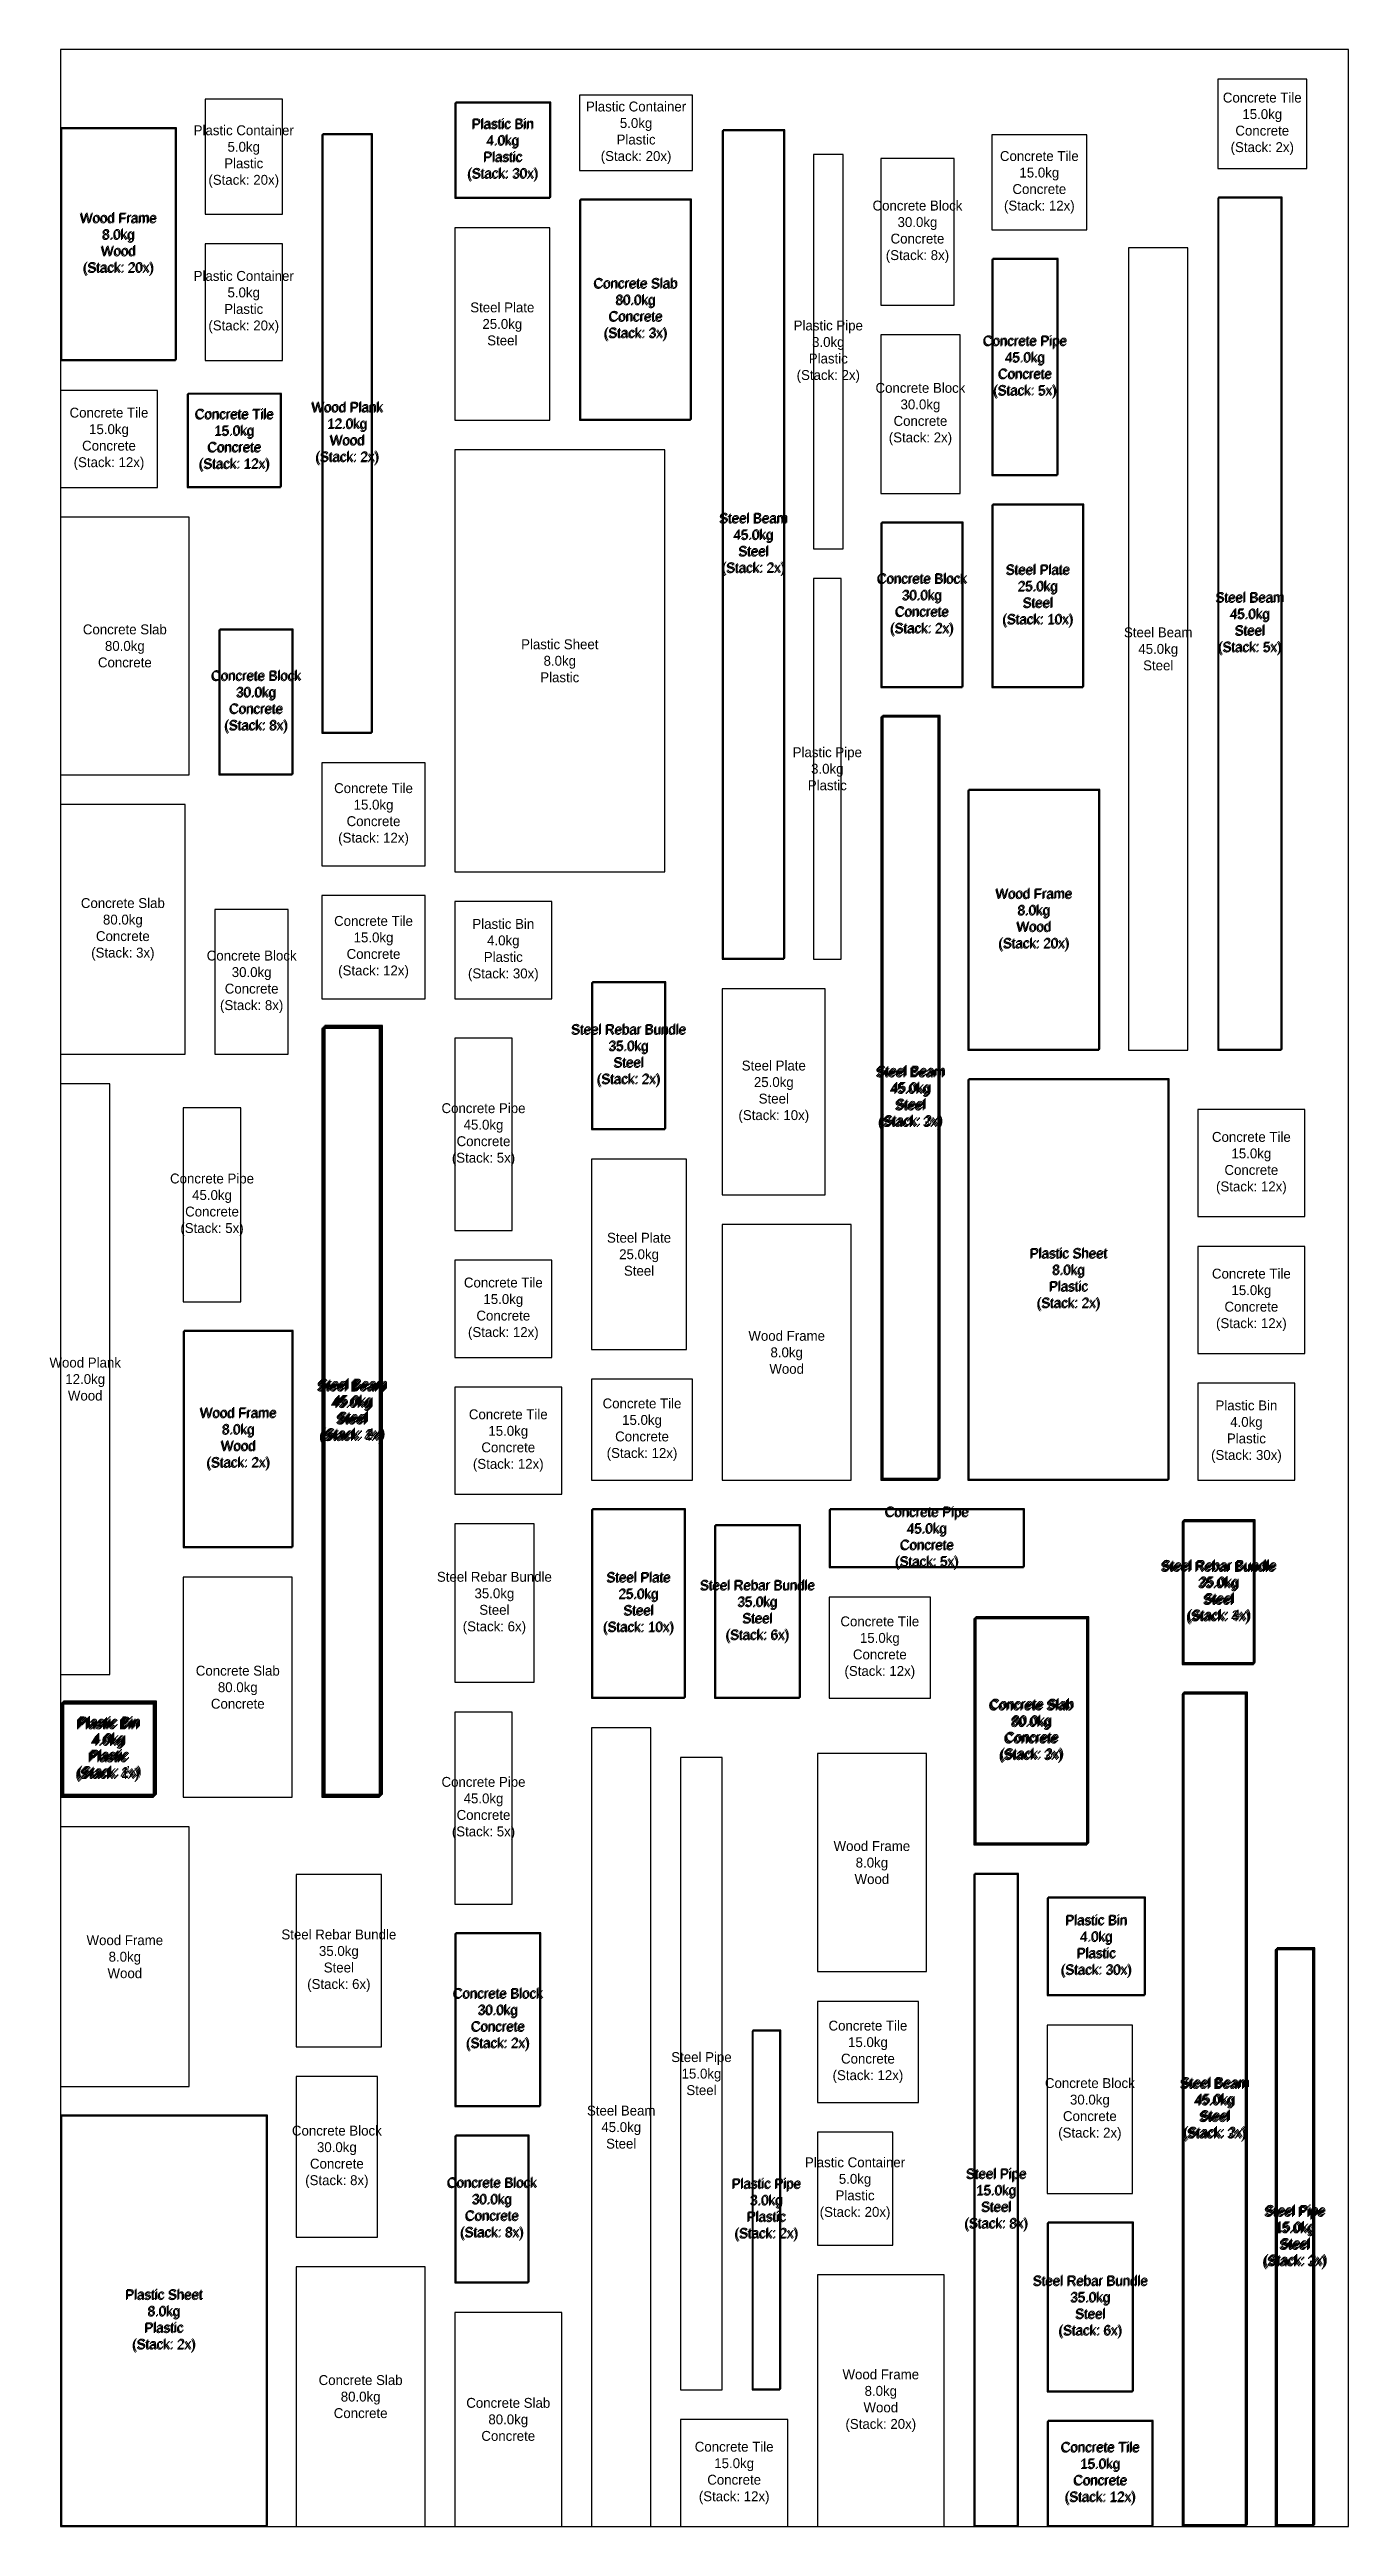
# Model space of a CAD drawing. Header units: metres. Extents: x -5 to 650, y 0 to 4050.
# Drawn here: x -5 to 650, y 0 to 1250 of the extents above; entities that cross this region are included whole.
import ezdxf

# ---------------------------------------------------------------- set-up
doc = ezdxf.new("R2010")
doc.units = ezdxf.units.M

msp = doc.modelspace()

# ---------------------------------------------------------------- texts
at = {"char_height": 5, "attachment_point": 5}
for s, insert in [('Concrete Tile\\P15.0kg\\PConcrete\\P(Stack: 2x)', (606.5, 1212.5)), ('Plastic Bin\\P4.0kg\\PPlastic\\P(Stack: 30x)', (223, 1199)), ('Plastic Bin\\P4.0kg\\PPlastic\\P(Stack: 30x)', (223.5, 1199.5)), ('Plastic Container\\P5.0kg\\PPlastic\\P(Stack: 20x)', (290.5, 1208)), ('Plastic Container\\P5.0kg\\PPlastic\\P(Stack: 20x)', (92.5, 1196)), ('Concrete Tile\\P15.0kg\\PConcrete\\P(Stack: 12x)', (494, 1183)), ('Wood Frame\\P8.0kg\\PWood\\P(Stack: 20x)', (29, 1151.5)), ('Wood Frame\\P8.0kg\\PWood\\P(Stack: 20x)', (29.5, 1152)), ('Concrete Block\\P30.0kg\\PConcrete\\P(Stack: 8x)', (432.5, 1158)), ('Plastic Container\\P5.0kg\\PPlastic\\P(Stack: 20x)', (92.5, 1122.5)), ('Concrete Slab\\P80.0kg\\PConcrete\\P(Stack: 3x)', (290, 1118.5)), ('Concrete Slab\\P80.0kg\\PConcrete\\P(Stack: 3x)', (290.5, 1119)), ('Steel Plate\\P25.0kg\\PSteel', (223, 1111.5)), ('Plastic Pipe\\P3.0kg\\PPlastic\\P(Stack: 2x)', (387.5, 1097.5)), ('Concrete Pipe\\P45.0kg\\PConcrete\\P(Stack: 5x)', (486.5, 1089.5)), ('Concrete Pipe\\P45.0kg\\PConcrete\\P(Stack: 5x)', (487, 1090)), ('Concrete Block\\P30.0kg\\PConcrete\\P(Stack: 2x)', (434, 1066)), ('Concrete Tile\\P15.0kg\\PConcrete\\P(Stack: 12x)', (24.5, 1053.5)), ('Concrete Tile\\P15.0kg\\PConcrete\\P(Stack: 12x)', (87.5, 1052.5)), ('Concrete Tile\\P15.0kg\\PConcrete\\P(Stack: 12x)', (88, 1053)), ('Wood Plank\\P12.0kg\\PWood\\P(Stack: 2x)', (144.5, 1056)), ('Wood Plank\\P12.0kg\\PWood\\P(Stack: 2x)', (145, 1056.5)), ('Steel Beam\\P45.0kg\\PSteel\\P(Stack: 2x)', (349.5, 1000)), ('Steel Beam\\P45.0kg\\PSteel\\P(Stack: 2x)', (350, 1000.5)), ('Steel Plate\\P25.0kg\\PSteel\\P(Stack: 10x)', (493, 974)), ('Steel Plate\\P25.0kg\\PSteel\\P(Stack: 10x)', (493.5, 974.5)), ('Concrete Block\\P30.0kg\\PConcrete\\P(Stack: 2x)', (434.5, 969.5)), ('Concrete Block\\P30.0kg\\PConcrete\\P(Stack: 2x)', (435, 970)), ('Steel Beam\\P45.0kg\\PSteel\\P(Stack: 5x)', (600, 960)), ('Steel Beam\\P45.0kg\\PSteel\\P(Stack: 5x)', (600.5, 960.5)), ('Concrete Slab\\P80.0kg\\PConcrete', (32.5, 949)), ('Plastic Sheet\\P8.0kg\\PPlastic', (252, 941.5)), ('Steel Beam\\P45.0kg\\PSteel', (554, 947.5)), ('Concrete Block\\P30.0kg\\PConcrete\\P(Stack: 8x)', (98.5, 920.5)), ('Concrete Block\\P30.0kg\\PConcrete\\P(Stack: 8x)', (99, 921)), ('Plastic Pipe\\P3.0kg\\PPlastic', (387, 887)), ('Concrete Tile\\P15.0kg\\PConcrete\\P(Stack: 12x)', (158, 864)), ('Wood Frame\\P8.0kg\\PWood\\P(Stack: 20x)', (491, 810.5)), ('Wood Frame\\P8.0kg\\PWood\\P(Stack: 20x)', (491.5, 811)), ('Concrete Slab\\P80.0kg\\PConcrete\\P(Stack: 3x)', (31.5, 806)), ('Concrete Tile\\P15.0kg\\PConcrete\\P(Stack: 12x)', (158, 797)), ('Plastic Bin\\P4.0kg\\PPlastic\\P(Stack: 30x)', (223.5, 795.5)), ('Concrete Block\\P30.0kg\\PConcrete\\P(Stack: 8x)', (96.5, 779.5)), ('Steel Rebar Bundle\\P35.0kg\\PSteel\\P(Stack: 2x)', (286.5, 742)), ('Steel Rebar Bundle\\P35.0kg\\PSteel\\P(Stack: 2x)', (287, 742.5)), ('Steel Plate\\P25.0kg\\PSteel\\P(Stack: 10x)', (360, 724)), ('Steel Beam\\P45.0kg\\PSteel\\P(Stack: 3x)', (429.5, 721.5)), ('Steel Beam\\P45.0kg\\PSteel\\P(Stack: 3x)', (428.5, 720.5)), ('Steel Beam\\P45.0kg\\PSteel\\P(Stack: 2x)', (429, 721)), ('Concrete Pipe\\P45.0kg\\PConcrete\\P(Stack: 5x)', (213.5, 702.5)), ('Concrete Tile\\P15.0kg\\PConcrete\\P(Stack: 12x)', (601, 688)), ('Concrete Pipe\\P45.0kg\\PConcrete\\P(Stack: 5x)', (76.5, 667)), ('Steel Plate\\P25.0kg\\PSteel', (292, 642)), ('Plastic Sheet\\P8.0kg\\PPlastic\\P(Stack: 2x)', (508.5, 629)), ('Plastic Sheet\\P8.0kg\\PPlastic\\P(Stack: 2x)', (509, 629.5)), ('Concrete Tile\\P15.0kg\\PConcrete\\P(Stack: 12x)', (223.5, 614.5)), ('Concrete Tile\\P15.0kg\\PConcrete\\P(Stack: 12x)', (601, 619)), ('Wood Frame\\P8.0kg\\PWood', (366.5, 592.5)), ('Wood Plank\\P12.0kg\\PWood', (12.5, 579)), ('Steel Beam\\P45.0kg\\PSteel\\P(Stack: 4x)', (146.5, 562)), ('Steel Beam\\P45.0kg\\PSteel\\P(Stack: 2x)', (147, 562.5)), ('Steel Beam\\P45.0kg\\PSteel\\P(Stack: 3x)', (147.5, 563)), ('Steel Beam\\P45.0kg\\PSteel\\P(Stack: 4x)', (148, 563.5)), ('Wood Frame\\P8.0kg\\PWood\\P(Stack: 2x)', (89.5, 548.5)), ('Wood Frame\\P8.0kg\\PWood\\P(Stack: 2x)', (90, 549)), ('Concrete Tile\\P15.0kg\\PConcrete\\P(Stack: 12x)', (226, 548)), ('Concrete Tile\\P15.0kg\\PConcrete\\P(Stack: 12x)', (293.5, 553.5)), ('Plastic Bin\\P4.0kg\\PPlastic\\P(Stack: 30x)', (598.5, 552.5)), ('Concrete Pipe\\P45.0kg\\PConcrete\\P(Stack: 5x)', (437, 498.5)), ('Concrete Pipe\\P45.0kg\\PConcrete\\P(Stack: 5x)', (437.5, 499)), ('Steel Rebar Bundle\\P35.0kg\\PSteel\\P(Stack: 3x)', (584.5, 471.5)), ('Steel Rebar Bundle\\P35.0kg\\PSteel\\P(Stack: 4x)', (585, 472)), ('Steel Rebar Bundle\\P35.0kg\\PSteel\\P(Stack: 6x)', (219, 466)), ('Steel Plate\\P25.0kg\\PSteel\\P(Stack: 10x)', (291.5, 465.5)), ('Steel Plate\\P25.0kg\\PSteel\\P(Stack: 10x)', (292, 466)), ('Steel Rebar Bundle\\P35.0kg\\PSteel\\P(Stack: 6x)', (351.5, 461.5)), ('Steel Rebar Bundle\\P35.0kg\\PSteel\\P(Stack: 6x)', (352, 462)), ('Steel Rebar Bundle\\P35.0kg\\PSteel\\P(Stack: 4x)', (584, 471)), ('Concrete Tile\\P15.0kg\\PConcrete\\P(Stack: 12x)', (413.5, 443.5)), ('Concrete Slab\\P80.0kg\\PConcrete', (89.5, 423.5)), ('Concrete Slab\\P80.0kg\\PConcrete\\P(Stack: 3x)', (489.5, 401)), ('Concrete Slab\\P80.0kg\\PConcrete\\P(Stack: 2x)', (490, 401.5)), ('Concrete Slab\\P80.0kg\\PConcrete\\P(Stack: 3x)', (490.5, 402)), ('Plastic Bin\\P4.0kg\\PPlastic\\P(Stack: 4x)', (23.5, 391.5)), ('Plastic Bin\\P4.0kg\\PPlastic\\P(Stack: 2x)', (24, 392)), ('Plastic Bin\\P4.0kg\\PPlastic\\P(Stack: 3x)', (24.5, 392.5)), ('Plastic Bin\\P4.0kg\\PPlastic\\P(Stack: 4x)', (25, 393)), ('Concrete Pipe\\P45.0kg\\PConcrete\\P(Stack: 5x)', (213.5, 362.5)), ('Wood Frame\\P8.0kg\\PWood', (409.5, 335)), ('Steel Rebar Bundle\\P35.0kg\\PSteel\\P(Stack: 6x)', (140.5, 285.5)), ('Plastic Bin\\P4.0kg\\PPlastic\\P(Stack: 30x)', (522.5, 292.5)), ('Plastic Bin\\P4.0kg\\PPlastic\\P(Stack: 30x)', (523, 293)), ('Wood Frame\\P8.0kg\\PWood', (32.5, 287.5)), ('Concrete Block\\P30.0kg\\PConcrete\\P(Stack: 2x)', (220.5, 255.5)), ('Concrete Block\\P30.0kg\\PConcrete\\P(Stack: 2x)', (221, 256)), ('Concrete Tile\\P15.0kg\\PConcrete\\P(Stack: 12x)', (407.5, 239.5)), ('Steel Pipe\\P15.0kg\\PSteel', (323.5, 228.5)), ('Concrete Block\\P30.0kg\\PConcrete\\P(Stack: 2x)', (519.5, 210.5)), ('Steel Beam\\P45.0kg\\PSteel\\P(Stack: 3x)', (582, 210)), ('Steel Beam\\P45.0kg\\PSteel\\P(Stack: 2x)', (582.5, 210.5)), ('Steel Beam\\P45.0kg\\PSteel\\P(Stack: 3x)', (583, 211)), ('Steel Beam\\P45.0kg\\PSteel', (283, 201.5)), ('Concrete Block\\P30.0kg\\PConcrete\\P(Stack: 8x)', (139.5, 186.5)), ('Concrete Block\\P30.0kg\\PConcrete\\P(Stack: 8x)', (217.5, 160)), ('Concrete Block\\P30.0kg\\PConcrete\\P(Stack: 8x)', (218, 160.5)), ('Plastic Pipe\\P3.0kg\\PPlastic\\P(Stack: 2x)', (356, 159.5)), ('Plastic Pipe\\P3.0kg\\PPlastic\\P(Stack: 2x)', (356.5, 160)), ('Plastic Container\\P5.0kg\\PPlastic\\P(Stack: 20x)', (401, 170.5)), ('Steel Pipe\\P15.0kg\\PSteel\\P(Stack: 8x)', (472, 164.5)), ('Steel Pipe\\P15.0kg\\PSteel\\P(Stack: 8x)', (472.5, 165)), ('Steel Pipe\\P15.0kg\\PSteel\\P(Stack: 3x)', (623.5, 146.5)), ('Steel Pipe\\P15.0kg\\PSteel\\P(Stack: 3x)', (622.5, 145.5)), ('Steel Pipe\\P15.0kg\\PSteel\\P(Stack: 2x)', (623, 146)), ('Steel Rebar Bundle\\P35.0kg\\PSteel\\P(Stack: 6x)', (519.5, 110.5)), ('Steel Rebar Bundle\\P35.0kg\\PSteel\\P(Stack: 6x)', (520, 111)), ('Plastic Sheet\\P8.0kg\\PPlastic\\P(Stack: 2x)', (52, 103.5)), ('Plastic Sheet\\P8.0kg\\PPlastic\\P(Stack: 2x)', (52.5, 104)), ('Concrete Slab\\P80.0kg\\PConcrete', (151.5, 65.5)), ('Wood Frame\\P8.0kg\\PWood\\P(Stack: 20x)', (414, 63.5)), ('Concrete Slab\\P80.0kg\\PConcrete', (226, 54)), ('Concrete Tile\\P15.0kg\\PConcrete\\P(Stack: 12x)', (340, 27)), ('Concrete Tile\\P15.0kg\\PConcrete\\P(Stack: 12x)', (524.5, 26.5)), ('Concrete Tile\\P15.0kg\\PConcrete\\P(Stack: 12x)', (525, 27))]:
    msp.add_mtext(s, dxfattribs=dict(at, insert=insert))

# ---------------------------------------------------------------- linework, layer by layer
for points in [[(0, 0), (650, 0), (650, 1250), (0, 1250), (0, 0)], [(73, 1167), (112, 1167), (112, 1225), (73, 1225), (73, 1167)], [(262, 1189), (319, 1189), (319, 1227), (262, 1227), (262, 1189)], [(584, 1190), (629, 1190), (629, 1235), (584, 1235), (584, 1190)], [(199, 1175), (247, 1175), (247, 1223), (199, 1223), (199, 1175)], [(199.5, 1175.5), (247.5, 1175.5), (247.5, 1223.5), (199.5, 1223.5), (199.5, 1175.5)], [(0, 1093), (58, 1093), (58, 1210), (0, 1210), (0, 1093)], [(0.5, 1093.5), (58.5, 1093.5), (58.5, 1210.5), (0.5, 1210.5), (0.5, 1093.5)], [(132, 905), (157, 905), (157, 1207), (132, 1207), (132, 905)], [(132.5, 905.5), (157.5, 905.5), (157.5, 1207.5), (132.5, 1207.5), (132.5, 905.5)], [(334, 791), (365, 791), (365, 1209), (334, 1209), (334, 791)], [(334.5, 791.5), (365.5, 791.5), (365.5, 1209.5), (334.5, 1209.5), (334.5, 791.5)], [(470, 1159), (518, 1159), (518, 1207), (470, 1207), (470, 1159)], [(380, 998), (395, 998), (395, 1197), (380, 1197), (380, 998)], [(414, 1121), (451, 1121), (451, 1195), (414, 1195), (414, 1121)], [(584, 745), (616, 745), (616, 1175), (584, 1175), (584, 745)], [(584.5, 745.5), (616.5, 745.5), (616.5, 1175.5), (584.5, 1175.5), (584.5, 745.5)], [(262, 1063), (318, 1063), (318, 1174), (262, 1174), (262, 1063)], [(262.5, 1063.5), (318.5, 1063.5), (318.5, 1174.5), (262.5, 1174.5), (262.5, 1063.5)], [(73, 1093), (112, 1093), (112, 1152), (73, 1152), (73, 1093)], [(199, 1063), (247, 1063), (247, 1160), (199, 1160), (199, 1063)], [(539, 745), (569, 745), (569, 1150), (539, 1150), (539, 745)], [(470, 1035), (503, 1035), (503, 1144), (470, 1144), (470, 1035)], [(470.5, 1035.5), (503.5, 1035.5), (503.5, 1144.5), (470.5, 1144.5), (470.5, 1035.5)], [(414, 1026), (454, 1026), (454, 1106), (414, 1106), (414, 1026)], [(0, 1029), (49, 1029), (49, 1078), (0, 1078), (0, 1029)], [(64, 1029), (111, 1029), (111, 1076), (64, 1076), (64, 1029)], [(64.5, 1029.5), (111.5, 1029.5), (111.5, 1076.5), (64.5, 1076.5), (64.5, 1029.5)], [(199, 835), (305, 835), (305, 1048), (199, 1048), (199, 835)], [(0, 884), (65, 884), (65, 1014), (0, 1014), (0, 884)], [(470, 928), (516, 928), (516, 1020), (470, 1020), (470, 928)], [(470.5, 928.5), (516.5, 928.5), (516.5, 1020.5), (470.5, 1020.5), (470.5, 928.5)], [(414, 928), (455, 928), (455, 1011), (414, 1011), (414, 928)], [(414.5, 928.5), (455.5, 928.5), (455.5, 1011.5), (414.5, 1011.5), (414.5, 928.5)], [(380, 791), (394, 791), (394, 983), (380, 983), (380, 791)], [(80, 884), (117, 884), (117, 957), (80, 957), (80, 884)], [(80.5, 884.5), (117.5, 884.5), (117.5, 957.5), (80.5, 957.5), (80.5, 884.5)], [(414, 528), (443, 528), (443, 913), (414, 913), (414, 528)], [(414.5, 528.5), (443.5, 528.5), (443.5, 913.5), (414.5, 913.5), (414.5, 528.5)], [(415, 529), (444, 529), (444, 914), (415, 914), (415, 529)], [(132, 838), (184, 838), (184, 890), (132, 890), (132, 838)], [(458, 745), (524, 745), (524, 876), (458, 876), (458, 745)], [(458.5, 745.5), (524.5, 745.5), (524.5, 876.5), (458.5, 876.5), (458.5, 745.5)], [(0, 743), (63, 743), (63, 869), (0, 869), (0, 743)], [(78, 743), (115, 743), (115, 816), (78, 816), (78, 743)], [(132, 771), (184, 771), (184, 823), (132, 823), (132, 771)], [(199, 771), (248, 771), (248, 820), (199, 820), (199, 771)], [(268, 705), (305, 705), (305, 779), (268, 779), (268, 705)], [(268.5, 705.5), (305.5, 705.5), (305.5, 779.5), (268.5, 779.5), (268.5, 705.5)], [(334, 672), (386, 672), (386, 776), (334, 776), (334, 672)], [(132, 368), (161, 368), (161, 756), (132, 756), (132, 368)], [(132.5, 368.5), (161.5, 368.5), (161.5, 756.5), (132.5, 756.5), (132.5, 368.5)], [(133, 369), (162, 369), (162, 757), (133, 757), (133, 369)], [(133.5, 369.5), (162.5, 369.5), (162.5, 757.5), (133.5, 757.5), (133.5, 369.5)], [(199, 654), (228, 654), (228, 751), (199, 751), (199, 654)], [(0, 430), (25, 430), (25, 728), (0, 728), (0, 430)], [(458, 528), (559, 528), (559, 730), (458, 730), (458, 528)], [(458.5, 528.5), (559.5, 528.5), (559.5, 730.5), (458.5, 730.5), (458.5, 528.5)], [(62, 618), (91, 618), (91, 716), (62, 716), (62, 618)], [(574, 661), (628, 661), (628, 715), (574, 715), (574, 661)], [(268, 594), (316, 594), (316, 690), (268, 690), (268, 594)], [(334, 528), (399, 528), (399, 657), (334, 657), (334, 528)], [(199, 590), (248, 590), (248, 639), (199, 639), (199, 590)], [(574, 592), (628, 592), (628, 646), (574, 646), (574, 592)], [(62, 494), (117, 494), (117, 603), (62, 603), (62, 494)], [(62.5, 494.5), (117.5, 494.5), (117.5, 603.5), (62.5, 603.5), (62.5, 494.5)], [(199, 521), (253, 521), (253, 575), (199, 575), (199, 521)], [(268, 528), (319, 528), (319, 579), (268, 579), (268, 528)], [(574, 528), (623, 528), (623, 577), (574, 577), (574, 528)], [(268, 418), (315, 418), (315, 513), (268, 513), (268, 418)], [(268.5, 418.5), (315.5, 418.5), (315.5, 513.5), (268.5, 513.5), (268.5, 418.5)], [(388, 484), (486, 484), (486, 513), (388, 513), (388, 484)], [(388.5, 484.5), (486.5, 484.5), (486.5, 513.5), (388.5, 513.5), (388.5, 484.5)], [(199, 426), (239, 426), (239, 506), (199, 506), (199, 426)], [(330, 418), (373, 418), (373, 505), (330, 505), (330, 418)], [(330.5, 418.5), (373.5, 418.5), (373.5, 505.5), (330.5, 505.5), (330.5, 418.5)], [(566, 435), (602, 435), (602, 507), (566, 507), (566, 435)], [(566.5, 435.5), (602.5, 435.5), (602.5, 507.5), (566.5, 507.5), (566.5, 435.5)], [(567, 436), (603, 436), (603, 508), (567, 508), (567, 436)], [(62, 368), (117, 368), (117, 479), (62, 479), (62, 368)], [(388, 418), (439, 418), (439, 469), (388, 469), (388, 418)], [(461, 344), (518, 344), (518, 458), (461, 458), (461, 344)], [(461.5, 344.5), (518.5, 344.5), (518.5, 458.5), (461.5, 458.5), (461.5, 344.5)], [(462, 345), (519, 345), (519, 459), (462, 459), (462, 345)], [(0, 368), (47, 368), (47, 415), (0, 415), (0, 368)], [(0.5, 368.5), (47.5, 368.5), (47.5, 415.5), (0.5, 415.5), (0.5, 368.5)], [(1, 369), (48, 369), (48, 416), (1, 416), (1, 369)], [(1.5, 369.5), (48.5, 369.5), (48.5, 416.5), (1.5, 416.5), (1.5, 369.5)], [(566, 0), (598, 0), (598, 420), (566, 420), (566, 0)], [(566.5, 0.5), (598.5, 0.5), (598.5, 420.5), (566.5, 420.5), (566.5, 0.5)], [(567, 1), (599, 1), (599, 421), (567, 421), (567, 1)], [(199, 314), (228, 314), (228, 411), (199, 411), (199, 314)], [(268, 0), (298, 0), (298, 403), (268, 403), (268, 0)], [(313, 69), (334, 69), (334, 388), (313, 388), (313, 69)], [(382, 280), (437, 280), (437, 390), (382, 390), (382, 280)], [(0, 222), (65, 222), (65, 353), (0, 353), (0, 222)], [(119, 242), (162, 242), (162, 329), (119, 329), (119, 242)], [(461, 0), (483, 0), (483, 329), (461, 329), (461, 0)], [(461.5, 0.5), (483.5, 0.5), (483.5, 329.5), (461.5, 329.5), (461.5, 0.5)], [(498, 268), (547, 268), (547, 317), (498, 317), (498, 268)], [(498.5, 268.5), (547.5, 268.5), (547.5, 317.5), (498.5, 317.5), (498.5, 268.5)], [(199, 212), (242, 212), (242, 299), (199, 299), (199, 212)], [(199.5, 212.5), (242.5, 212.5), (242.5, 299.5), (199.5, 299.5), (199.5, 212.5)], [(613, 0), (632, 0), (632, 291), (613, 291), (613, 0)], [(613.5, 0.5), (632.5, 0.5), (632.5, 291.5), (613.5, 291.5), (613.5, 0.5)], [(614, 1), (633, 1), (633, 292), (614, 292), (614, 1)], [(382, 214), (433, 214), (433, 265), (382, 265), (382, 214)], [(349, 69), (363, 69), (363, 250), (349, 250), (349, 69)], [(349.5, 69.5), (363.5, 69.5), (363.5, 250.5), (349.5, 250.5), (349.5, 69.5)], [(498, 168), (541, 168), (541, 253), (498, 253), (498, 168)], [(119, 146), (160, 146), (160, 227), (119, 227), (119, 146)], [(0, 0), (104, 0), (104, 207), (0, 207), (0, 0)], [(0.5, 0.5), (104.5, 0.5), (104.5, 207.5), (0.5, 207.5), (0.5, 0.5)], [(199, 123), (236, 123), (236, 197), (199, 197), (199, 123)], [(199.5, 123.5), (236.5, 123.5), (236.5, 197.5), (199.5, 197.5), (199.5, 123.5)], [(382, 142), (420, 142), (420, 199), (382, 199), (382, 142)], [(498, 68), (541, 68), (541, 153), (498, 153), (498, 68)], [(498.5, 68.5), (541.5, 68.5), (541.5, 153.5), (498.5, 153.5), (498.5, 68.5)], [(119, 0), (184, 0), (184, 131), (119, 131), (119, 0)], [(382, 0), (446, 0), (446, 127), (382, 127), (382, 0)], [(199, 0), (253, 0), (253, 108), (199, 108), (199, 0)], [(313, 0), (367, 0), (367, 54), (313, 54), (313, 0)], [(498, 0), (551, 0), (551, 53), (498, 53), (498, 0)], [(498.5, 0.5), (551.5, 0.5), (551.5, 53.5), (498.5, 53.5), (498.5, 0.5)]]:
    msp.add_lwpolyline(points, close=True)

msp.set_redraw_order([(e.dxf.handle, doc.entitydb.next_handle()) for e in msp.query("TEXT MTEXT ATTDEF DIMENSION ARC_DIMENSION")])  # texts and dimensions are drawn at this point

doc.saveas('drawing.dxf')
